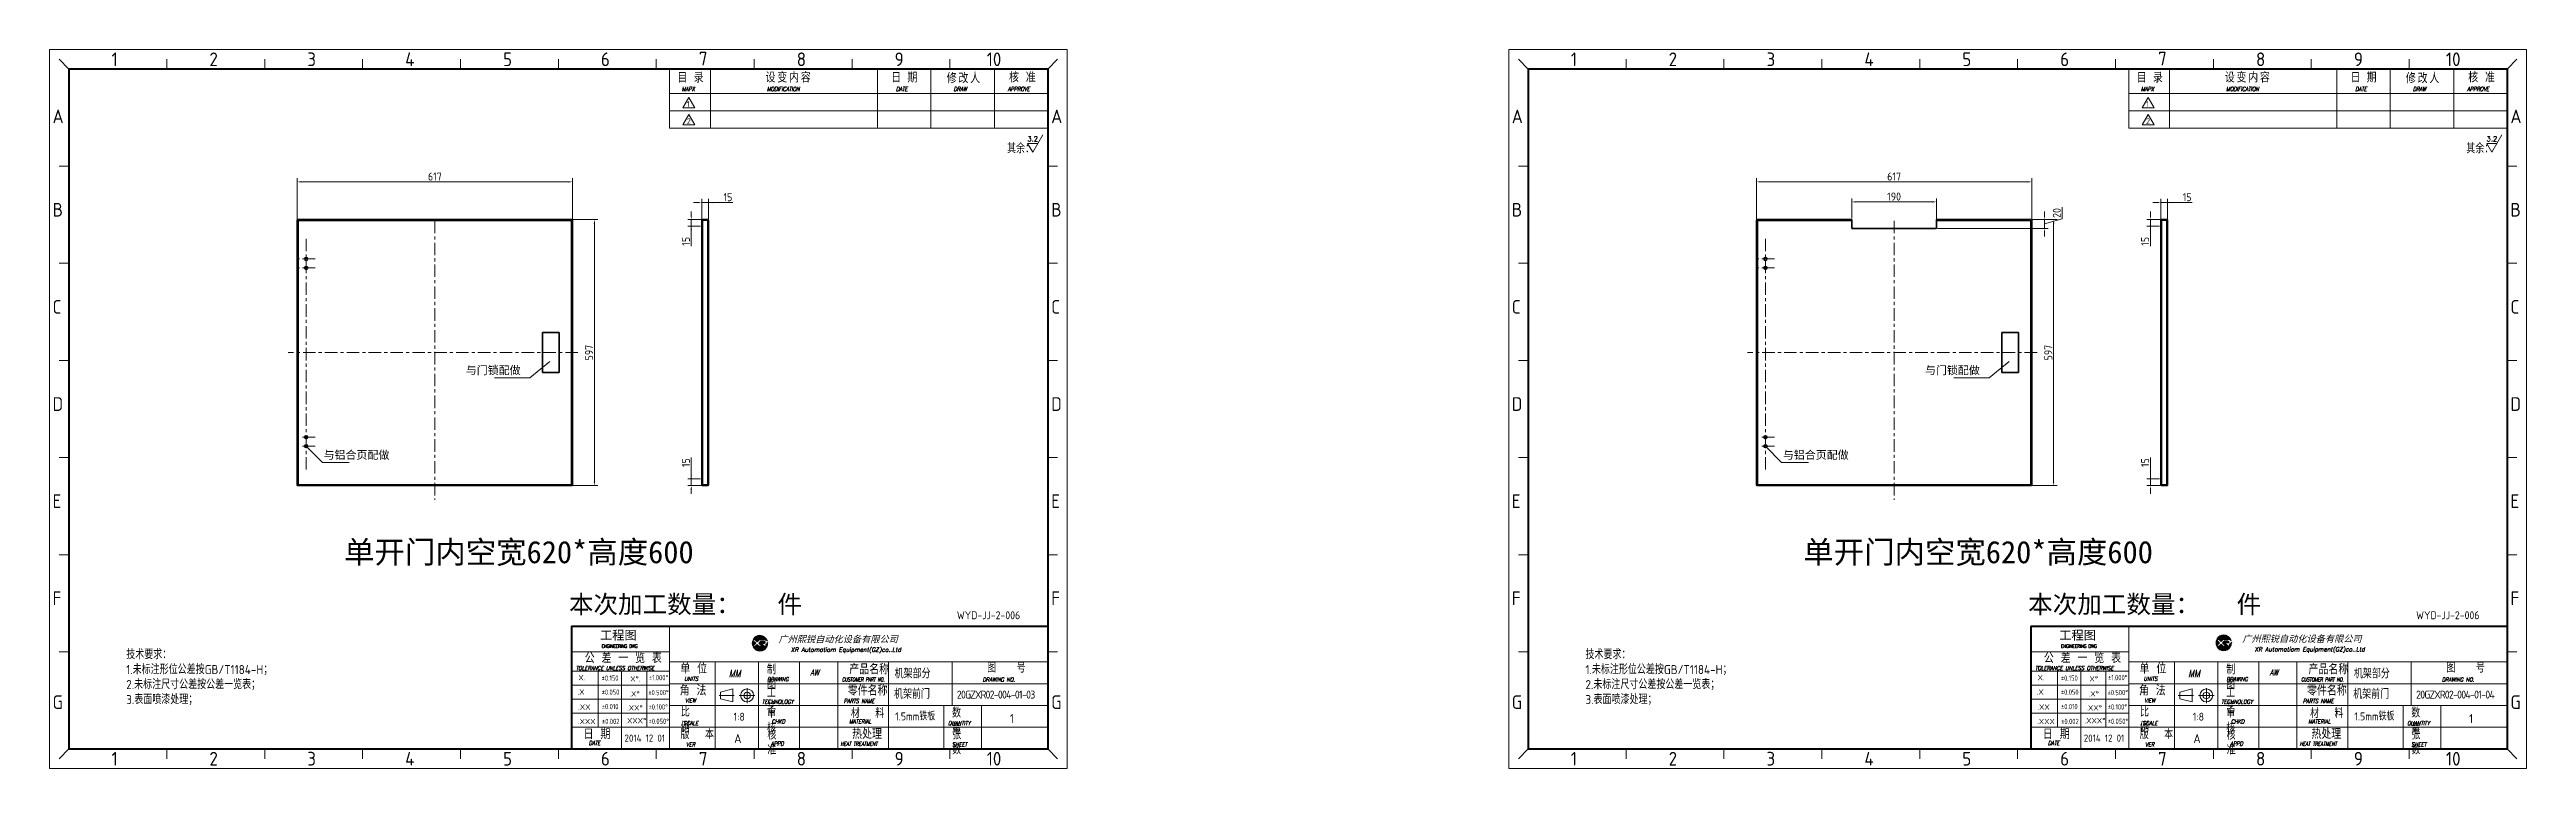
# Model space of a CAD drawing. Header units: millimetres. Extents: x 308 to 12422, y -7027 to -5414.
# Drawn here: x 308 to 5860, y -7027 to -5414 of the extents above; entities that cross this region are included whole.
import ezdxf
from ezdxf.enums import TextEntityAlignment as Align

# ---------------------------------------------------------------- set-up
doc = ezdxf.new("R2010")
doc.units = ezdxf.units.MM
doc.linetypes.add('CENTER', pattern=[7, 4, -1, 1, -1])
for name, color, linetype in [('DIM', 3, 'Continuous'), ('layer 1', 7, 'Continuous'), ('图框文字', 7, 'Continuous')]:
    doc.layers.add(name, color=color, linetype=linetype)
for name, color, linetype, lineweight in [('中心线', 10, 'CENTER', 13), ('剖面线', 7, 'Continuous', 9), ('尺寸线', 2, 'Continuous', 13), ('粗实线', 7, 'Continuous', 35), ('细实线', 7, 'Continuous', 13)]:
    doc.layers.add(name, color=color, linetype=linetype, lineweight=lineweight)
doc.styles.add('ACANSTS', font='romans.shx', dxfattribs={"height": 1, "bigfont": 'gbcbig.shx'})
doc.styles.add('AEH', font='romans.shx', dxfattribs={"width": 0.7, "bigfont": 'chineset.shx'})
doc.styles.add('chulayer', font='txt.shx', dxfattribs={"bigfont": 'gbcbig.shx'})
doc.styles.get("Standard").update_dxf_attribs({"font": 'ISOCP.SHX', "bigfont": 'GBCBIG.SHX'})
doc.styles.add('STYLE1', font='')
doc.styles.add('斜體字', font='italic.shx', dxfattribs={"width": 0.8, "bigfont": 'chineset.shx'})
doc.styles.add('标题字', font='romand.shx', dxfattribs={"oblique": 10, "bigfont": 'bigfont.shx'})
doc.styles.get('STYLE1').set_extended_font_data('SimSun')
doc.dimstyles.new('国标$0', dxfattribs={"dimtxt": 2.2, "dimasz": 1.2, "dimexe": 1, "dimexo": 0.4, "dimgap": 0.4, "dimtad": 1, "dimzin": 1, "dimdsep": 46, "dimtxsty": 'Standard', "dimcen": 0, "dimclrd": 256, "dimclre": 256, "dimclrt": 256, "dimadec": 0, "dimazin": 0, "dimtp": 0.1, "dimtm": 0.1, "dimtfac": 0.71, "dimtmove": 1, "dimatfit": 3, "dimfxl": 1, "dimlwd": -1, "dimlwe": -1, "dimarcsym": 1})
doc.dimstyles.new('国标$7', dxfattribs={"dimtxt": 2.2, "dimasz": 1.2, "dimexe": 1, "dimexo": 0.4, "dimgap": 0.4, "dimtad": 1, "dimzin": 1, "dimdsep": 46, "dimtxsty": 'Standard', "dimcen": 0, "dimclrd": 256, "dimclre": 256, "dimclrt": 256, "dimadec": 0, "dimazin": 0, "dimtp": 0.1, "dimtm": 0.1, "dimtfac": 0.71, "dimtmove": 0, "dimatfit": 3, "dimfxl": 1, "dimlwd": -1, "dimlwe": -1, "dimarcsym": 1})

msp = doc.modelspace()

# ---------------------------------------------------------------- texts
at = {"layer": '尺寸线', "attachment_point": 1, "style": 'chulayer'}
for s, insert, char_height, width in [('{\\fSimSun|b0|i0|c134|p2;与门锁配做}', (1240.8, -6124.4), 18, 126.565), ('{\\fSimSun|b0|i0|c134|p2;与门锁配做}', (4511.7, -6124.4), 18, 126.565), ('{\\fSimSun|b0|i0|c134|p2;与铝合页配做}', (922.1, -6314.3), 18, 220.727), ('{\\fSimSun|b0|i0|c134|p2;与铝合页配做}', (4193.1, -6314.3), 18, 220.727), ('{\\fSimSun|b0|i0|c134|p2;单开门内空宽620*高度600}', (967.9, -6516.2), 50, 1123.693), ('{\\fSimSun|b0|i0|c134|p2;单开门内空宽620*高度600}', (4238.8, -6516.2), 50, 1123.693)]:
    msp.add_mtext(s, dxfattribs=dict(at, insert=insert, char_height=char_height, width=width))
at = {"layer": '粗实线', "attachment_point": 1}
for s, insert, char_height, width in [('{\\fSimSun|b0|i0|c134|p2;本次加工数量：   件}', (1472, -6638), 40.34, 731.323), ('{\\fSimSun|b0|i0|c134|p2;本次加工数量：   件}', (4742.9, -6638), 40.34, 731.323), ('{\\fKaiTi_GB2312|b0|i0|c134|p49;工程图}', (1541.5, -6717.4), 20.17, 173.152), ('{\\fKaiTi_GB2312|b0|i0|c134|p49;工程图}', (4812.5, -6717.4), 20.17, 173.152), ('图    号', (2409.3, -6791.2), 20.17, 90.645), ('图    号', (5680.2, -6791.2), 20.17, 90.645)]:
    msp.add_mtext(s, dxfattribs=dict(at, insert=insert, char_height=char_height, width=width))
at = {"layer": '细实线'}
for s, height, p in [('1', 30.7, (446.8, -5451.1)), ('2', 30.7, (666.2, -5451.1)), ('3', 30.7, (885.6, -5451.1)), ('4', 30.7, (1105, -5451.1)), ('5', 30.7, (1324.4, -5451.1)), ('6', 30.7, (1543.8, -5451.1)), ('7', 30.7, (1763.3, -5449.7)), ('8', 30.7, (1982.7, -5451.1)), ('9', 30.7, (2202.1, -5451.1)), ('10', 30.72, (2408.5, -5451.1)), ('1', 30.7, (3717.7, -5451.1)), ('2', 30.7, (3937.1, -5451.1)), ('3', 30.7, (4156.5, -5451.1)), ('4', 30.7, (4375.9, -5451.1)), ('5', 30.7, (4595.4, -5451.1)), ('6', 30.7, (4814.8, -5451.1)), ('7', 30.7, (5034.2, -5449.7)), ('8', 30.7, (5253.6, -5451.1)), ('9', 30.7, (5473, -5451.1)), ('10', 30.72, (5679.4, -5451.1)), ('A', 30.7, (314.5, -5579.1)), ('1', 12.7, (1736.1, -5542.6)), ('A', 30.7, (2553, -5579.1)), ('A', 30.7, (3585.4, -5579.1)), ('1', 12.7, (5007, -5542.6)), ('A', 30.7, (5823.9, -5579.1)), ('2', 12.7, (1736.1, -5581)), ('2', 12.7, (5007, -5581)), ('B', 30.7, (314.5, -5788.6)), ('B', 30.7, (2553, -5788.6)), ('B', 30.7, (3585.4, -5788.6)), ('B', 30.7, (5823.9, -5788.6)), ('C', 30.7, (314.5, -6006.5)), ('C', 30.7, (2553, -6006.5)), ('C', 30.7, (3585.4, -6006.5)), ('C', 30.7, (5823.9, -6006.5)), ('D', 30.7, (314.5, -6224.4)), ('D', 30.7, (2553, -6224.4)), ('D', 30.7, (3585.4, -6224.4)), ('D', 30.7, (5823.9, -6224.4)), ('E', 30.7, (314.5, -6442.2)), ('E', 30.7, (2553, -6442.2)), ('E', 30.7, (3585.4, -6442.2)), ('E', 30.7, (5823.9, -6442.2)), ('F', 30.7, (314.5, -6660.1)), ('F', 30.7, (2553, -6660.1)), ('F', 30.7, (3585.4, -6660.1)), ('F', 30.7, (5823.9, -6660.1)), ('X.', 11.88, (1493.2, -6828.8)), ('X%%D.', 11.88, (1609.4, -6831.6)), ('X.', 11.88, (4764.1, -6828.8)), ('X%%D.', 11.88, (4880.3, -6831.6)), ('G', 30.7, (314.5, -6893.2)), ('.X', 11.88, (1491.2, -6861)), ('.XX', 11.88, (1492.6, -6894.9)), ('.X%%D', 11.88, (1607.4, -6865.2)), ('G', 30.7, (2553, -6893.2)), ('G', 30.7, (3585.4, -6893.2)), ('.X', 11.88, (4762.1, -6861)), ('.XX', 11.88, (4763.5, -6894.9)), ('.X%%D', 11.88, (4878.3, -6865.2)), ('G', 30.7, (5823.9, -6893.2)), ('.XXX', 11.88, (1492.1, -6927.2)), ('.XXX%%D', 11.88, (1598.4, -6925.3)), ('.XX%%D', 11.88, (1602.3, -6896.6)), ('.XXX', 11.88, (4763, -6927.2)), ('.XXX%%D', 11.88, (4869.3, -6925.3)), ('.XX%%D', 11.88, (4873.2, -6896.6)), ('1', 30.7, (446.8, -7020.1)), ('2', 30.7, (666.2, -7020.1)), ('3', 30.7, (885.6, -7020.1)), ('4', 30.7, (1105, -7020.1)), ('5', 30.7, (1324.4, -7020.1)), ('5', 30.7, (1324.4, -7020.1)), ('6', 30.7, (1543.8, -7020.1)), ('7', 30.7, (1763.3, -7020.1)), ('8', 30.7, (1982.7, -7020.1)), ('9', 30.7, (2202.1, -7020.1)), ('10', 30.72, (2408.5, -7020.1)), ('1', 30.7, (3717.7, -7020.1)), ('2', 30.7, (3937.1, -7020.1)), ('3', 30.7, (4156.5, -7020.1)), ('4', 30.7, (4375.9, -7020.1)), ('5', 30.7, (4595.4, -7020.1)), ('5', 30.7, (4595.4, -7020.1)), ('6', 30.7, (4814.8, -7020.1)), ('7', 30.7, (5034.2, -7020.1)), ('8', 30.7, (5253.6, -7020.1)), ('9', 30.7, (5473, -7020.1)), ('10', 30.72, (5679.4, -7020.1))]:
    msp.add_text(s, height=height, dxfattribs=at).set_placement(p)
at = {"layer": '细实线', "style": 'ACANSTS'}
for s, height, p in [('目', 22.3, (1715.3, -5487.9)), ('录', 22.3, (1751.6, -5487.9)), ('设', 22.3, (1912.7, -5487.7)), ('变', 22.3, (1939, -5487.7)), ('内', 22.3, (1965.3, -5487.7)), ('容', 22.3, (1991.6, -5487.7)), ('日', 22.3, (2194.4, -5487.7)), ('期', 22.3, (2230.7, -5487.7)), ('修', 22.3, (2318.7, -5489.3)), ('改', 22.3, (2345, -5489.3)), ('人', 22.3, (2371.3, -5489.3)), ('核 准', 22.32, (2458.4, -5487.6)), ('目', 22.3, (4986.2, -5487.9)), ('录', 22.3, (5022.5, -5487.9)), ('设', 22.3, (5183.7, -5487.7)), ('变', 22.3, (5209.9, -5487.7)), ('内', 22.3, (5236.2, -5487.7)), ('容', 22.3, (5262.5, -5487.7)), ('日', 22.3, (5465.3, -5487.7)), ('期', 22.3, (5501.6, -5487.7)), ('修', 22.3, (5589.6, -5489.3)), ('改', 22.3, (5615.9, -5489.3)), ('人', 22.3, (5642.2, -5489.3)), ('核 准', 22.32, (5729.3, -5487.6)), ('公 差 一 览 表', 22.32, (1507.4, -6790.3)), ('公 差 一 览 表', 22.32, (4778.3, -6790.3)), ('单 位', 22.32, (1721.7, -6813.8)), ('产品名称', 22.32, (2100.3, -6815.4)), ('单 位', 22.32, (4992.6, -6813.8)), ('产品名称', 22.32, (5371.2, -6815.4)), ('角 法', 22.32, (1720.3, -6862.8)), ('零件名称', 22.32, (2097, -6863)), ('角 法', 22.32, (4991.3, -6862.8)), ('零件名称', 22.32, (5367.9, -6863)), ('日 期', 22.32, (1505, -6960.7)), ('热处理', 22.32, (2106.8, -6960.3)), ('日 期', 22.32, (4775.9, -6960.7)), ('热处理', 22.32, (5377.7, -6960.3))]:
    msp.add_text(s, height=height, dxfattribs=at).set_placement(p)
at = {"layer": '细实线'}
for s, height, style, width, p in [('MAPX', 9.28, '斜體字', 0.8, (1725, -5507.1)), ('MODIFICATION', 9.278, '斜體字', 0.8, (1915.7, -5507.1)), ('DATE', 9.28, '斜體字', 0.8, (2205.2, -5507.1)), ('DRAW', 9.28, '斜體字', 0.8, (2334.3, -5507.1)), ('APPROVE', 9.28, '斜體字', 0.8, (2455.8, -5507)), ('MAPX', 9.28, '斜體字', 0.8, (4995.9, -5507.1)), ('MODIFICATION', 9.278, '斜體字', 0.8, (5186.6, -5507.1)), ('DATE', 9.28, '斜體字', 0.8, (5476.1, -5507.1)), ('DRAW', 9.28, '斜體字', 0.8, (5605.2, -5507.1)), ('APPROVE', 9.28, '斜體字', 0.8, (5726.7, -5507)), ('ENGINEERING DWG', 7.731, 'AEH', 0.7, (1545.3, -6756.2)), ('ENGINEERING DWG', 7.731, 'AEH', 0.7, (4816.2, -6756.2)), ('TOLERANCE UNLESS OTHERWISE', 9.278, '斜體字', 0.8, (1487.6, -6806.1)), ('UNITS', 9.28, '斜體字', 0.8, (1730.7, -6830)), ('MM', 16.14, '斜體字', 0.8, (1830.6, -6821.5)), ('DRAWING', 9.28, '斜體字', 0.8, (1916.5, -6831.1)), ('AW', 13.92, '斜體字', 0.8, (2012.9, -6818.4)), ('CUSTOMER PART NO.', 9.278, '斜體字', 0.6, (2084.2, -6831.7)), ('DRAWING NO.', 9.278, '斜體字', 0.8, (2399.4, -6831.8)), ('TOLERANCE UNLESS OTHERWISE', 9.278, '斜體字', 0.8, (4758.5, -6806.1)), ('UNITS', 9.28, '斜體字', 0.8, (5001.6, -6830)), ('MM', 16.14, '斜體字', 0.8, (5101.6, -6821.5)), ('DRAWING', 9.28, '斜體字', 0.8, (5187.4, -6831.1)), ('AW', 13.92, '斜體字', 0.8, (5283.8, -6818.4)), ('CUSTOMER PART NO.', 9.278, '斜體字', 0.6, (5355.1, -6831.7)), ('DRAWING NO.', 9.278, '斜體字', 0.8, (5670.3, -6831.8)), ('VIEW', 9.28, '斜體字', 0.8, (1732.4, -6879)), ('TECHNOLOGY', 9.28, '斜體字', 0.8, (1904.9, -6881.6)), ('PARTS NAME', 9.28, '斜體字', 0.8, (2088, -6880)), ('VIEW', 9.28, '斜體字', 0.8, (5003.3, -6879)), ('TECHNOLOGY', 9.28, '斜體字', 0.8, (5175.8, -6881.6)), ('PARTS NAME', 9.28, '斜體字', 0.8, (5358.9, -6880)), ('SCALE', 9.28, '斜體字', 0.8, (1728.5, -6929.6)), ('CHKD', 9.28, '斜體字', 0.8, (1926.4, -6926.1)), ('MATERIAL', 9.28, '斜體字', 0.8, (2099.9, -6926.1)), ('QUANTITY', 9.28, '斜體字', 0.8, (2321.8, -6929.7)), ('SCALE', 9.28, '斜體字', 0.8, (4999.4, -6929.6)), ('CHKD', 9.28, '斜體字', 0.8, (5197.4, -6926.1)), ('MATERIAL', 9.28, '斜體字', 0.8, (5370.8, -6926.1)), ('QUANTITY', 9.28, '斜體字', 0.8, (5592.7, -6929.7)), ('DATE', 9.28, '斜體字', 0.8, (1516.4, -6974.1)), ('VER', 9.28, '斜體字', 0.8, (1734.4, -6977.4)), ('APPD', 9.28, '斜體字', 0.8, (1924.9, -6975.6)), ('HEAT TREATMENT', 8.35, '斜體字', 0.8, (2080.6, -6975.6)), ('SHEET', 9.28, '斜體字', 0.8, (2330.9, -6977.3)), ('DATE', 9.28, '斜體字', 0.8, (4787.3, -6974.1)), ('VER', 9.28, '斜體字', 0.8, (5005.3, -6977.4)), ('APPD', 9.28, '斜體字', 0.8, (5195.8, -6975.6)), ('HEAT TREATMENT', 8.35, '斜體字', 0.8, (5351.5, -6975.6)), ('SHEET', 9.28, '斜體字', 0.8, (5601.8, -6977.3))]:
    msp.add_text(s, height=height, dxfattribs=dict(at, style=style, width=width)).set_placement(p)
at = {"layer": '细实线', "width": 0.8}
for s, height, p in [('%%P0.150', 11.88, (1545.4, -6829.9)), ('%%P1.000%%D', 11.875, (1651.2, -6828.7)), ('%%P0.150', 11.88, (4816.3, -6829.9)), ('%%P1.000%%D', 11.875, (4922.1, -6828.7)), ('%%P0.050', 11.88, (1545.4, -6861.4)), ('%%P0.010', 11.88, (1545.7, -6893.7)), ('%%P0.500%%D', 11.875, (1650, -6862.2)), ('%%P0.100%%D', 11.875, (1650.4, -6894.5)), ('%%P0.050', 11.88, (4816.3, -6861.4)), ('%%P0.010', 11.88, (4816.6, -6893.7)), ('%%P0.500%%D', 11.875, (4920.9, -6862.2)), ('%%P0.100%%D', 11.875, (4921.3, -6894.5)), ('%%P0.002', 11.88, (1546.1, -6927)), ('%%P0.050%%D', 11.875, (1650.4, -6926.8)), ('%%P0.002', 11.88, (4817, -6927)), ('%%P0.050%%D', 11.875, (4921.3, -6926.8))]:
    msp.add_text(s, height=height, dxfattribs=at).set_placement(p)
at = {"layer": '细实线', "attachment_point": 1}
for s, insert, char_height, width in [('其余：', (2454.1, -5626.2), 20.17, 80.789), ('其余：', (5725, -5626.2), 20.17, 80.789), ('WYD-JJ-2-006', (2341.6, -6674.1), 17.75, 185.613), ('WYD-JJ-2-006', (5612.5, -6674.1), 17.75, 185.613), ('技术要求：\\P1.未标注形位公差按GB/T1184-H；\\P2.未标注尺寸公差按公差一览表；\\P3.表面喷漆处理；', (479.7, -6761.1), 20.17, 335.168), ('技术要求：\\P1.未标注形位公差按GB/T1184-H；\\P2.未标注尺寸公差按公差一览表；\\P3.表面喷漆处理；', (3750.6, -6761.1), 20.17, 335.168), ('制   图', (1915.9, -6795.3), 20.17, 51.506), ('机架部分', (2202.1, -6804.1), 20.17, 118.392), ('制   图', (5186.8, -6795.3), 20.17, 51.506), ('机架部分', (5473, -6804.1), 20.17, 118.392), ('工   艺', (1915.6, -6847.2), 20.17, 69.278), ('机架前门', (2200.6, -6850), 20.17, 118.569), ('{\\T0.85;20GZXR02-004-01-03}', (2341.6, -6852.1), 17.75, 185.613), ('工   艺', (5186.6, -6847.2), 20.17, 69.278), ('机架前门', (5471.5, -6850), 20.17, 118.569), ('{\\T0.85;20GZXR02-004-01-04}', (5612.5, -6852.1), 17.75, 185.613), ('版   本', (1722.1, -6940.1), 20.17, 74.175), ('比   例', (1722.8, -6889.9), 20.17, 66.95), ('1:8', (1841, -6901.7), 17.75, 185.613), ('审   核', (1916, -6892.5), 20.17, 65.513), ('核   准', (1916.8, -6941.8), 20.17, 59.112), ('材   料', (2103.9, -6893.2), 20.17, 78.289), ('1.5mm铁板', (2203.3, -6900.9), 17.75, 185.613), ('数  量', (2330.8, -6892.2), 20.17, 51.937), ('张  数', (2331.1, -6941.1), 20.17, 54.277), ('1', (2460.4, -6904.6), 20.2, 23.559), ('版   本', (4993, -6940.1), 20.17, 74.175), ('比   例', (4993.7, -6889.9), 20.17, 66.95), ('1:8', (5111.9, -6901.7), 17.75, 185.613), ('审   核', (5186.9, -6892.5), 20.17, 65.513), ('核   准', (5187.7, -6941.8), 20.17, 59.112), ('材   料', (5374.9, -6893.2), 20.17, 78.289), ('1.5mm铁板', (5474.2, -6900.9), 17.75, 185.613), ('数  量', (5601.7, -6892.2), 20.17, 51.937), ('张  数', (5602, -6941.1), 20.17, 54.277), ('1', (5731.3, -6904.6), 20.2, 23.559), ('2014 12 01', (1596.7, -6950.5), 16.14, 185.613), ('A', (1842.5, -6949.4), 20.2, 35.12), ('2014 12 01', (4867.6, -6950.5), 16.14, 185.613), ('A', (5113.4, -6949.4), 20.2, 35.12)]:
    msp.add_mtext(s, dxfattribs=dict(at, insert=insert, char_height=char_height, width=width))

# ---------------------------------------------------------------- blocks, each defined once
blk = doc.blocks.new('*U3', base_point=(11516.67, -1645.06))
for p, q in [((11516.67, -1645.06), (11514.67, -1641.59)), ((11518.67, -1641.59), (11514.67, -1641.59)), ((11516.67, -1645.06), (11520.67, -1638.13))]:
    blk.add_line(p, q)
at = {"style": 'chulayer'}
blk.add_attdef('1', text='', height=2, dxfattribs=at).set_placement((11516.67, -1639.79), align=Align.MIDDLE)
blk = doc.blocks.new('*D38')
at = {"layer": 'Defpoints', "color": 0}
for p in [(1480, -5710.7), (863, -5797.2), (1480, -5797.2)]:
    blk.add_point(p, dxfattribs=at)
at = {"layer": '尺寸线'}
for p, q in [((863, -5794.2), (863, -5702.7)), ((872, -5710.7), (1471, -5710.7)), ((1480, -5794.2), (1480, -5702.7))]:
    blk.add_line(p, q, dxfattribs=at)
for points in [[(872, -5709.2), (872, -5712.2), (863, -5710.7)], [(1471, -5712.2), (1471, -5709.2), (1480, -5710.7)]]:
    blk.add_solid(points, dxfattribs=at)
at = {"layer": '尺寸线', "insert": (1171.5, -5698.7), "char_height": 18, "attachment_point": 5}
blk.add_mtext('617', dxfattribs=at)
blk = doc.blocks.new('*D39')
at = {"layer": 'Defpoints', "color": 0}
for p in [(1478, -5795.2), (1478, -6392.2), (1529.1, -6392.2)]:
    blk.add_point(p, dxfattribs=at)
at = {"layer": '尺寸线'}
for p, q in [((1481, -5795.2), (1537.1, -5795.2)), ((1529.1, -5804.2), (1529.1, -6383.2)), ((1481, -6392.2), (1537.1, -6392.2))]:
    blk.add_line(p, q, dxfattribs=at)
for points in [[(1530.6, -5804.2), (1527.6, -5804.2), (1529.1, -5795.2)], [(1527.6, -6383.2), (1530.6, -6383.2), (1529.1, -6392.2)]]:
    blk.add_solid(points, dxfattribs=at)
at = {"layer": '尺寸线', "insert": (1517.1, -6093.7), "char_height": 18, "attachment_point": 5, "rotation": 90}
blk.add_mtext('597', dxfattribs=at)
blk = doc.blocks.new('*D40')
at = {"layer": 'Defpoints', "color": 0}
for p in [(1784.6, -5757.1), (1769.6, -5797.2), (1784.6, -5797.2)]:
    blk.add_point(p, dxfattribs=at)
at = {"layer": '尺寸线'}
for p, q in [((1760.6, -5757.1), (1751.6, -5757.1)), ((1769.6, -5794.2), (1769.6, -5749.1)), ((1769.6, -5757.1), (1784.6, -5757.1)), ((1784.6, -5794.2), (1784.6, -5749.1)), ((1784.6, -5757.1), (1839.4, -5757.1))]:
    blk.add_line(p, q, dxfattribs=at)
for points in [[(1760.6, -5758.6), (1760.6, -5755.6), (1769.6, -5757.1)], [(1793.6, -5755.6), (1793.6, -5758.6), (1784.6, -5757.1)]]:
    blk.add_solid(points, dxfattribs=at)
at = {"layer": '尺寸线', "insert": (1828.3, -5745.1), "char_height": 18, "attachment_point": 5}
blk.add_mtext('15', dxfattribs=at)
blk = doc.blocks.new('*D41')
at = {"layer": 'Defpoints', "color": 0}
for p in [(1746.2, -5810.2), (1769.6, -5810.2), (1771.6, -5795.2)]:
    blk.add_point(p, dxfattribs=at)
at = {"layer": '尺寸线'}
for p, q in [((1768.6, -5795.2), (1738.2, -5795.2)), ((1766.6, -5810.2), (1738.2, -5810.2)), ((1746.2, -5786.2), (1746.2, -5777.2)), ((1746.2, -5795.2), (1746.2, -5810.2)), ((1746.2, -5810.2), (1746.2, -5855.2))]:
    blk.add_line(p, q, dxfattribs=at)
for points in [[(1744.7, -5786.2), (1747.7, -5786.2), (1746.2, -5795.2)], [(1747.7, -5819.2), (1744.7, -5819.2), (1746.2, -5810.2)]]:
    blk.add_solid(points, dxfattribs=at)
at = {"layer": '尺寸线', "insert": (1734.2, -5844.1), "char_height": 18, "attachment_point": 5, "rotation": 90}
blk.add_mtext('15', dxfattribs=at)
blk = doc.blocks.new('*D42')
at = {"layer": 'Defpoints', "color": 0}
for p in [(1746.2, -6377.2), (1769.6, -6377.2), (1771.6, -6392.2)]:
    blk.add_point(p, dxfattribs=at)
at = {"layer": '尺寸线'}
for p, q in [((1766.6, -6377.2), (1738.2, -6377.2)), ((1746.2, -6377.2), (1746.2, -6329.4)), ((1746.2, -6392.2), (1746.2, -6377.2)), ((1768.6, -6392.2), (1738.2, -6392.2)), ((1746.2, -6401.2), (1746.2, -6410.2))]:
    blk.add_line(p, q, dxfattribs=at)
for points in [[(1744.7, -6368.2), (1747.7, -6368.2), (1746.2, -6377.2)], [(1747.7, -6401.2), (1744.7, -6401.2), (1746.2, -6392.2)]]:
    blk.add_solid(points, dxfattribs=at)
at = {"layer": '尺寸线', "insert": (1734.2, -6340.5), "char_height": 18, "attachment_point": 5, "rotation": 90}
blk.add_mtext('15', dxfattribs=at)
blk = doc.blocks.new('XR')
at = {"true_color": 0xfc8000}
h = blk.add_hatch(color=30, dxfattribs=at)
h.set_gradient(color1=(252, 128, 0), rotation=240, one_color=1, tint=1, name='INVCURVED')
edge = h.paths.add_edge_path()
edge.add_spline(control_points=[(-434.2, -5928.5), (-433.9, -5928.7), (-433.6, -5929), (-433.6, -5929), (-433.6, -5929), (-433.6, -5929), (-433.4, -5928.7), (-433.1, -5928.5)], knot_values=[0.5625, 0.5625, 0.5625, 0.5625, 0.625, 0.625, 0.625, 0.625, 0.6875, 0.6875, 0.6875, 0.6875], degree=3, periodic=0)
edge.add_spline(control_points=[(-433.1, -5928.5), (-432.8, -5928.2), (-432.5, -5927.9), (-432.5, -5927.9), (-432.5, -5927.9), (-432.5, -5927.9), (-432, -5927.9), (-431.5, -5927.9)], knot_values=[0.4375, 0.4375, 0.4375, 0.4375, 0.5, 0.5, 0.5, 0.5, 0.5625, 0.5625, 0.5625, 0.5625], degree=3, periodic=0)
edge.add_spline(control_points=[(-431.5, -5927.9), (-431, -5927.9), (-430.5, -5927.9), (-430.5, -5927.9), (-430.5, -5927.9), (-430, -5927.9), (-429.4, -5928), (-429, -5928.3)], knot_values=[0.25, 0.25, 0.25, 0.25, 0.3125, 0.3125, 0.3125, 0.3125, 0.4375, 0.4375, 0.4375, 0.4375], degree=3, periodic=0)
edge.add_spline(control_points=[(-429, -5928.3), (-428.9, -5928.4), (-428.8, -5928.6), (-428.7, -5928.7)], knot_values=[0.125, 0.125, 0.125, 0.125, 0.25, 0.25, 0.25, 0.25], degree=3, periodic=0)
edge.add_spline(control_points=[(-428.7, -5928.7), (-429.1, -5927.2), (-430.6, -5926), (-432.3, -5926)], knot_values=[0, 0, 0, 0, 0.125, 0.125, 0.125, 0.125], degree=3, periodic=0)
edge.add_spline(control_points=[(-432.3, -5926), (-433.7, -5926), (-434.9, -5926.8), (-435.6, -5927.9)], knot_values=[0.875, 0.875, 0.875, 0.875, 1, 1, 1, 1], degree=3, periodic=0)
edge.add_spline(control_points=[(-435.6, -5927.9), (-435.6, -5927.9), (-434.7, -5927.9), (-434.7, -5927.9), (-434.7, -5927.9), (-434.7, -5927.9), (-434.4, -5928.2), (-434.2, -5928.5)], knot_values=[0.6875, 0.6875, 0.6875, 0.6875, 0.8125, 0.8125, 0.8125, 0.8125, 0.875, 0.875, 0.875, 0.875], degree=3, periodic=0)
edge = h.paths.add_edge_path()
edge.add_spline(control_points=[(-434.8, -5929.3), (-435, -5929), (-435.3, -5928.7), (-435.5, -5928.5)], knot_values=[0.562504, 0.562504, 0.562504, 0.562504, 0.656252, 0.656252, 0.656252, 0.656252], degree=3, periodic=0)
edge.add_spline(control_points=[(-435.5, -5928.5), (-435.7, -5928.4), (-435.8, -5928.3), (-435.8, -5928.3), (-435.8, -5928.3), (-435.9, -5928.7), (-436, -5929.2), (-436, -5929.7)], knot_values=[0.25, 0.25, 0.25, 0.25, 0.312504, 0.312504, 0.312504, 0.312504, 0.562504, 0.562504, 0.562504, 0.562504], degree=3, periodic=0)
edge.add_spline(control_points=[(-436, -5929.7), (-436, -5930.2), (-435.9, -5930.7), (-435.8, -5931.1), (-435.8, -5931.1), (-435.4, -5930.8), (-435, -5930.4)], knot_values=[0.874998, 0.874998, 0.874998, 0.874998, 1.124998, 1.124998, 1.124998, 1.25, 1.25, 1.25, 1.25], degree=3, periodic=0)
edge.add_spline(control_points=[(-435, -5930.4), (-434.7, -5930.1), (-434.3, -5929.7), (-434.3, -5929.7), (-434.3, -5929.7), (-434.3, -5929.7), (-434.3, -5929.7), (-434.3, -5929.7)], knot_values=[0.749878, 0.749878, 0.749878, 0.749878, 0.874875, 0.874875, 0.874875, 0.874875, 0.874998, 0.874998, 0.874998, 0.874998], degree=3, periodic=0)
edge.add_spline(control_points=[(-434.3, -5929.7), (-434.3, -5929.7), (-434.3, -5929.7), (-434.3, -5929.7)], knot_values=[0.749634, 0.749634, 0.749634, 0.749634, 0.749817, 0.749817, 0.749817, 0.749817], degree=3, periodic=0)
edge.add_spline(control_points=[(-434.3, -5929.7), (-434.3, -5929.7), (-434.3, -5929.7), (-434.4, -5929.7)], knot_values=[0.738281, 0.738281, 0.738281, 0.738281, 0.742188, 0.742188, 0.742188, 0.742188], degree=3, periodic=0)
edge.add_spline(control_points=[(-434.4, -5929.7), (-434.4, -5929.7), (-434.4, -5929.7), (-434.4, -5929.7)], knot_values=[0.726563, 0.726563, 0.726563, 0.726563, 0.738281, 0.738281, 0.738281, 0.738281], degree=3, periodic=0)
edge.add_spline(control_points=[(-434.4, -5929.7), (-434.4, -5929.7), (-434.4, -5929.7), (-434.4, -5929.6)], knot_values=[0.718751, 0.718751, 0.718751, 0.718751, 0.726563, 0.726563, 0.726563, 0.726563], degree=3, periodic=0)
edge.add_spline(control_points=[(-434.4, -5929.6), (-434.4, -5929.6), (-434.4, -5929.6), (-434.5, -5929.6)], knot_values=[0.703126, 0.703126, 0.703126, 0.703126, 0.718751, 0.718751, 0.718751, 0.718751], degree=3, periodic=0)
edge.add_spline(control_points=[(-434.5, -5929.6), (-434.5, -5929.5), (-434.5, -5929.5), (-434.6, -5929.5)], knot_values=[0.687501, 0.687501, 0.687501, 0.687501, 0.703126, 0.703126, 0.703126, 0.703126], degree=3, periodic=0)
edge.add_spline(control_points=[(-434.6, -5929.5), (-434.6, -5929.4), (-434.7, -5929.3), (-434.8, -5929.3)], knot_values=[0.656252, 0.656252, 0.656252, 0.656252, 0.687501, 0.687501, 0.687501, 0.687501], degree=3, periodic=0)
at = {"true_color": 0x0348ff}
h = blk.add_hatch(color=160, dxfattribs=at)
h.set_gradient(color1=(3, 72, 255), color2=(0, 41, 153), one_color=1, tint=0.3, name='HEMISPHERICAL')
edge = h.paths.add_edge_path()
edge.add_spline(control_points=[(-432.5, -5929.7), (-432.3, -5929.9), (-431.9, -5930.2), (-431.7, -5930.5), (-431.7, -5930.5), (-431.7, -5930.5), (-431.7, -5930.5), (-431.7, -5930.5)], knot_values=[0.736842, 0.736842, 0.736842, 0.736842, 0.789474, 0.789474, 0.789474, 0.789474, 0.802633, 0.802633, 0.802633, 0.802633], degree=3, periodic=0)
edge.add_spline(control_points=[(-431.7, -5930.5), (-431.7, -5930.5), (-431.7, -5930.5), (-431.6, -5930.5)], knot_values=[0.802633, 0.802633, 0.802633, 0.802633, 0.815791, 0.815791, 0.815791, 0.815791], degree=3, periodic=0)
edge.add_spline(control_points=[(-431.6, -5930.5), (-431.6, -5930.5), (-431.6, -5930.5), (-431.6, -5930.5)], knot_values=[0.815791, 0.815791, 0.815791, 0.815791, 0.82237, 0.82237, 0.82237, 0.82237], degree=3, periodic=0)
edge.add_spline(control_points=[(-431.6, -5930.5), (-431.6, -5930.5), (-431.6, -5930.5), (-431.6, -5930.5)], knot_values=[0.82237, 0.82237, 0.82237, 0.82237, 0.828949, 0.828949, 0.828949, 0.828949], degree=3, periodic=0)
edge.add_spline(control_points=[(-431.6, -5930.5), (-431.6, -5930.5), (-431.6, -5930.5), (-431.6, -5930.5), (-431.6, -5930.5), (-431.6, -5930.5), (-431.6, -5930.5), (-431.5, -5930.5)], knot_values=[0.841901, 0.841901, 0.841901, 0.841901, 0.842105, 0.842105, 0.842105, 0.842105, 0.855264, 0.855264, 0.855264, 0.855264], degree=3, periodic=0)
edge.add_spline(control_points=[(-431.5, -5930.5), (-431.5, -5930.5), (-431.4, -5930.5), (-431.3, -5930.5)], knot_values=[0.855264, 0.855264, 0.855264, 0.855264, 0.868422, 0.868422, 0.868422, 0.868422], degree=3, periodic=0)
edge.add_spline(control_points=[(-431.3, -5930.5), (-431.3, -5930.5), (-431.2, -5930.5), (-431.2, -5930.5)], knot_values=[0.868422, 0.868422, 0.868422, 0.868422, 0.875, 0.875, 0.875, 0.875], degree=3, periodic=0)
edge.add_spline(control_points=[(-431.2, -5930.5), (-431.1, -5930.5), (-431.1, -5930.5), (-431.1, -5930.5)], knot_values=[0.875, 0.875, 0.875, 0.875, 0.881579, 0.881579, 0.881579, 0.881579], degree=3, periodic=0)
edge.add_spline(control_points=[(-431.1, -5930.5), (-431.1, -5930.5), (-431, -5930.5), (-431, -5930.5)], knot_values=[0.881579, 0.881579, 0.881579, 0.881579, 0.884869, 0.884869, 0.884869, 0.884869], degree=3, periodic=0)
edge.add_spline(control_points=[(-431, -5930.5), (-431, -5930.5), (-431, -5930.5), (-431, -5930.5)], knot_values=[0.884869, 0.884869, 0.884869, 0.884869, 0.888158, 0.888158, 0.888158, 0.888158], degree=3, periodic=0)
edge.add_spline(control_points=[(-431, -5930.5), (-431, -5930.5), (-431, -5930.5), (-431, -5930.5)], knot_values=[0.888158, 0.888158, 0.888158, 0.888158, 0.889803, 0.889803, 0.889803, 0.889803], degree=3, periodic=0)
edge.add_spline(control_points=[(-431, -5930.5), (-431, -5930.5), (-431, -5930.5), (-431, -5930.5)], knot_values=[0.889803, 0.889803, 0.889803, 0.889803, 0.891447, 0.891447, 0.891447, 0.891447], degree=3, periodic=0)
edge.add_spline(control_points=[(-431, -5930.5), (-431, -5930.5), (-431, -5930.5), (-431, -5930.5)], knot_values=[0.891447, 0.891447, 0.891447, 0.891447, 0.89227, 0.89227, 0.89227, 0.89227], degree=3, periodic=0)
edge.add_spline(control_points=[(-431, -5930.5), (-431, -5930.5), (-431, -5930.5), (-431, -5930.5)], knot_values=[0.89227, 0.89227, 0.89227, 0.89227, 0.893092, 0.893092, 0.893092, 0.893092], degree=3, periodic=0)
edge.add_spline(control_points=[(-431, -5930.5), (-431, -5930.5), (-431, -5930.5), (-431, -5930.5)], knot_values=[0.893092, 0.893092, 0.893092, 0.893092, 0.893503, 0.893503, 0.893503, 0.893503], degree=3, periodic=0)
edge.add_spline(control_points=[(-431, -5930.5), (-431, -5930.5), (-431, -5930.5), (-431, -5930.5)], knot_values=[0.893503, 0.893503, 0.893503, 0.893503, 0.893914, 0.893914, 0.893914, 0.893914], degree=3, periodic=0)
edge.add_spline(control_points=[(-431, -5930.5), (-431, -5930.5), (-431, -5930.5), (-431, -5930.5)], knot_values=[0.893914, 0.893914, 0.893914, 0.893914, 0.89412, 0.89412, 0.89412, 0.89412], degree=3, periodic=0)
edge.add_spline(control_points=[(-431, -5930.5), (-431, -5930.5), (-431, -5930.5), (-431, -5930.5)], knot_values=[0.89412, 0.89412, 0.89412, 0.89412, 0.894326, 0.894326, 0.894326, 0.894326], degree=3, periodic=0)
edge.add_spline(control_points=[(-431, -5930.5), (-431, -5930.5), (-431, -5930.5), (-431, -5930.5)], knot_values=[0.894428, 0.894428, 0.894428, 0.894428, 0.894531, 0.894531, 0.894531, 0.894531], degree=3, periodic=0)
edge.add_spline(control_points=[(-431, -5930.5), (-431, -5930.5), (-431, -5930.5), (-431, -5930.5)], knot_values=[0.894531, 0.894531, 0.894531, 0.894531, 0.894583, 0.894583, 0.894583, 0.894583], degree=3, periodic=0)
edge.add_spline(control_points=[(-431, -5930.5), (-431, -5930.5), (-431, -5930.5), (-431, -5930.5), (-431, -5930.5), (-431, -5930.5), (-430.7, -5930.8), (-430.5, -5931)], knot_values=[0.894685, 0.894685, 0.894685, 0.894685, 0.894737, 0.894737, 0.894737, 0.894737, 0.921052, 0.921052, 0.921052, 0.921052], degree=3, periodic=0)
edge.add_spline(control_points=[(-430.5, -5931), (-430.3, -5931.2), (-430, -5931.5), (-430, -5931.5)], knot_values=[0.921052, 0.921052, 0.921052, 0.921052, 0.947368, 0.947368, 0.947368, 0.947368], degree=3, periodic=0)
edge.add_spline(control_points=[(-430, -5931.5), (-430, -5931.5), (-430, -5931.5), (-430, -5931.5)], knot_values=[0.947522, 0.947522, 0.947522, 0.947522, 0.947573, 0.947573, 0.947573, 0.947573], degree=3, periodic=0)
edge.add_spline(control_points=[(-430, -5931.5), (-430, -5931.5), (-430, -5931.5), (-430, -5931.5)], knot_values=[0.947573, 0.947573, 0.947573, 0.947573, 0.947676, 0.947676, 0.947676, 0.947676], degree=3, periodic=0)
edge.add_spline(control_points=[(-430, -5931.5), (-430, -5931.5), (-430, -5931.5), (-430, -5931.5)], knot_values=[0.947676, 0.947676, 0.947676, 0.947676, 0.947779, 0.947779, 0.947779, 0.947779], degree=3, periodic=0)
edge.add_spline(control_points=[(-430, -5931.5), (-430, -5931.5), (-430, -5931.5), (-430, -5931.5)], knot_values=[0.947779, 0.947779, 0.947779, 0.947779, 0.947984, 0.947984, 0.947984, 0.947984], degree=3, periodic=0)
edge.add_spline(control_points=[(-430, -5931.5), (-430, -5931.5), (-430, -5931.5), (-430, -5931.5)], knot_values=[0.947984, 0.947984, 0.947984, 0.947984, 0.94819, 0.94819, 0.94819, 0.94819], degree=3, periodic=0)
edge.add_spline(control_points=[(-430, -5931.5), (-430, -5931.5), (-430, -5931.5), (-430, -5931.5)], knot_values=[0.94819, 0.94819, 0.94819, 0.94819, 0.948601, 0.948601, 0.948601, 0.948601], degree=3, periodic=0)
edge.add_spline(control_points=[(-430, -5931.5), (-430, -5931.5), (-430, -5931.5), (-430, -5931.5)], knot_values=[0.948601, 0.948601, 0.948601, 0.948601, 0.949012, 0.949012, 0.949012, 0.949012], degree=3, periodic=0)
edge.add_spline(control_points=[(-430, -5931.5), (-430, -5931.5), (-430, -5931.5), (-430, -5931.5)], knot_values=[0.949012, 0.949012, 0.949012, 0.949012, 0.949834, 0.949834, 0.949834, 0.949834], degree=3, periodic=0)
edge.add_spline(control_points=[(-430, -5931.5), (-430, -5931.5), (-430, -5931.5), (-430, -5931.5)], knot_values=[0.949834, 0.949834, 0.949834, 0.949834, 0.950657, 0.950657, 0.950657, 0.950657], degree=3, periodic=0)
edge.add_spline(control_points=[(-430, -5931.5), (-430, -5931.5), (-430, -5931.5), (-430, -5931.5)], knot_values=[0.950657, 0.950657, 0.950657, 0.950657, 0.952301, 0.952301, 0.952301, 0.952301], degree=3, periodic=0)
edge.add_spline(control_points=[(-430, -5931.5), (-430, -5931.5), (-430, -5931.5), (-430, -5931.5)], knot_values=[0.952301, 0.952301, 0.952301, 0.952301, 0.953946, 0.953946, 0.953946, 0.953946], degree=3, periodic=0)
edge.add_spline(control_points=[(-430, -5931.5), (-430, -5931.5), (-429.9, -5931.5), (-429.9, -5931.5)], knot_values=[0.953946, 0.953946, 0.953946, 0.953946, 0.957236, 0.957236, 0.957236, 0.957236], degree=3, periodic=0)
edge.add_spline(control_points=[(-429.9, -5931.5), (-429.9, -5931.5), (-429.9, -5931.5), (-429.9, -5931.5)], knot_values=[0.957236, 0.957236, 0.957236, 0.957236, 0.960525, 0.960525, 0.960525, 0.960525], degree=3, periodic=0)
edge.add_spline(control_points=[(-429.9, -5931.5), (-429.8, -5931.5), (-429.8, -5931.5), (-429.7, -5931.5)], knot_values=[0.960525, 0.960525, 0.960525, 0.960525, 0.967104, 0.967104, 0.967104, 0.967104], degree=3, periodic=0)
edge.add_spline(control_points=[(-429.7, -5931.5), (-429.7, -5931.5), (-429.6, -5931.5), (-429.5, -5931.5)], knot_values=[0.967104, 0.967104, 0.967104, 0.967104, 0.973683, 0.973683, 0.973683, 0.973683], degree=3, periodic=0)
edge.add_spline(control_points=[(-429.5, -5931.5), (-429.4, -5931.5), (-429.3, -5931.5), (-429.2, -5931.5)], knot_values=[0.973683, 0.973683, 0.973683, 0.973683, 0.98684, 0.98684, 0.98684, 0.98684], degree=3, periodic=0)
edge.add_spline(control_points=[(-429.2, -5931.5), (-429.1, -5931.5), (-429, -5931.5), (-429, -5931.5), (-429.7, -5932.6), (-430.9, -5933.4), (-432.3, -5933.4)], knot_values=[0.98684, 0.98684, 0.98684, 0.98684, 1, 1, 1, 1.052632, 1.052632, 1.052632, 1.052632], degree=3, periodic=0)
edge.add_spline(control_points=[(-432.3, -5933.4), (-433.7, -5933.4), (-434.9, -5932.6), (-435.6, -5931.5), (-435.6, -5931.5), (-435.6, -5931.5), (-435.4, -5931.5), (-435.1, -5931.5)], knot_values=[0.052632, 0.052632, 0.052632, 0.052632, 0.105263, 0.105263, 0.105263, 0.105263, 0.131579, 0.131579, 0.131579, 0.131579], degree=3, periodic=0)
edge.add_spline(control_points=[(-435.1, -5931.5), (-434.9, -5931.5), (-434.7, -5931.5), (-434.7, -5931.5), (-434.7, -5931.5), (-434.7, -5931.5), (-434.4, -5931.2), (-434.2, -5930.9)], knot_values=[0.131579, 0.131579, 0.131579, 0.131579, 0.157895, 0.157895, 0.157895, 0.157895, 0.184211, 0.184211, 0.184211, 0.184211], degree=3, periodic=0)
edge.add_spline(control_points=[(-434.2, -5930.9), (-433.9, -5930.7), (-433.6, -5930.4), (-433.6, -5930.4), (-433.6, -5930.4), (-433.6, -5930.4), (-433.4, -5930.7), (-433.1, -5930.9)], knot_values=[0.184211, 0.184211, 0.184211, 0.184211, 0.210526, 0.210526, 0.210526, 0.210526, 0.236842, 0.236842, 0.236842, 0.236842], degree=3, periodic=0)
edge.add_spline(control_points=[(-433.1, -5930.9), (-432.8, -5931.2), (-432.5, -5931.5), (-432.5, -5931.5), (-432.5, -5931.5), (-432.5, -5931.5), (-432.2, -5931.5), (-431.8, -5931.5)], knot_values=[0.236842, 0.236842, 0.236842, 0.236842, 0.263158, 0.263158, 0.263158, 0.263158, 0.289474, 0.289474, 0.289474, 0.289474], degree=3, periodic=0)
edge.add_spline(control_points=[(-431.8, -5931.5), (-431.5, -5931.5), (-431.1, -5931.5), (-431.1, -5931.5), (-431.1, -5931.5), (-431.1, -5931.5), (-431.6, -5931), (-432, -5930.6)], knot_values=[0.289474, 0.289474, 0.289474, 0.289474, 0.315789, 0.315789, 0.315789, 0.315789, 0.342105, 0.342105, 0.342105, 0.342105], degree=3, periodic=0)
edge.add_spline(control_points=[(-432, -5930.6), (-432.5, -5930.1), (-432.9, -5929.7), (-432.9, -5929.7), (-432.9, -5929.7), (-432.9, -5929.7), (-432.7, -5929.5), (-432.5, -5929.3)], knot_values=[0.342105, 0.342105, 0.342105, 0.342105, 0.368421, 0.368421, 0.368421, 0.368421, 0.394737, 0.394737, 0.394737, 0.394737], degree=3, periodic=0)
edge.add_spline(control_points=[(-432.5, -5929.3), (-432.3, -5929.1), (-432.1, -5928.9), (-432.1, -5928.9)], knot_values=[0.394737, 0.394737, 0.394737, 0.394737, 0.421053, 0.421053, 0.421053, 0.421053], degree=3, periodic=0)
edge.add_spline(control_points=[(-432.1, -5928.9), (-432.1, -5928.9), (-432.1, -5928.9), (-432.1, -5928.9)], knot_values=[0.421053, 0.421053, 0.421053, 0.421053, 0.473684, 0.473684, 0.473684, 0.473684], degree=3, periodic=0)
edge.add_spline(control_points=[(-432.1, -5928.9), (-432.1, -5928.9), (-432.1, -5928.9), (-432.1, -5928.9), (-432.1, -5928.9), (-432.1, -5928.9), (-430.4, -5928.9), (-430.3, -5928.9)], knot_values=[0.473684, 0.473684, 0.473684, 0.473684, 0.473684, 0.473684, 0.473684, 0.473684, 0.526316, 0.526316, 0.526316, 0.526316], degree=3, periodic=0)
edge.add_spline(control_points=[(-430.3, -5928.9), (-429.5, -5928.9), (-429.6, -5929.4), (-429.8, -5929.5)], knot_values=[0.526316, 0.526316, 0.526316, 0.526316, 0.578947, 0.578947, 0.578947, 0.578947], degree=3, periodic=0)
edge.add_spline(control_points=[(-429.8, -5929.5), (-429.9, -5929.6), (-430.1, -5929.6), (-430.3, -5929.6), (-430.3, -5929.6), (-430.3, -5929.6), (-430.5, -5929.7), (-430.7, -5929.7)], knot_values=[0.578947, 0.578947, 0.578947, 0.578947, 0.631579, 0.631579, 0.631579, 0.631579, 0.657895, 0.657895, 0.657895, 0.657895], degree=3, periodic=0)
edge.add_spline(control_points=[(-430.7, -5929.7), (-430.9, -5929.7), (-431.2, -5929.7), (-431.2, -5929.7), (-431.2, -5929.7), (-431.2, -5929.7), (-432.5, -5929.7), (-432.5, -5929.7)], knot_values=[0.657895, 0.657895, 0.657895, 0.657895, 0.684211, 0.684211, 0.684211, 0.684211, 0.736842, 0.736842, 0.736842, 0.736842], degree=3, periodic=0)
edge = h.paths.add_edge_path()
edge.add_spline(control_points=[(-428.6, -5929.3), (-428.6, -5929.7), (-428.8, -5930), (-429.1, -5930.2)], knot_values=[0.8, 0.8, 0.8, 0.8, 1, 1, 1, 1], degree=3, periodic=0)
edge.add_spline(control_points=[(-429.1, -5930.2), (-429.2, -5930.3), (-429.4, -5930.4), (-429.6, -5930.5)], knot_values=[0.6, 0.6, 0.6, 0.6, 0.8, 0.8, 0.8, 0.8], degree=3, periodic=0)
edge.add_spline(control_points=[(-429.6, -5930.5), (-429.6, -5930.5), (-428.9, -5931.2), (-428.9, -5931.2), (-428.9, -5931.2), (-428.7, -5930.7), (-428.6, -5930.2), (-428.6, -5929.7)], knot_values=[0.2, 0.2, 0.2, 0.2, 0.4, 0.4, 0.4, 0.4, 0.6, 0.6, 0.6, 0.6], degree=3, periodic=0)
edge.add_spline(control_points=[(-428.6, -5929.7), (-428.6, -5929.6), (-428.6, -5929.4), (-428.6, -5929.3)], knot_values=[0, 0, 0, 0, 0.2, 0.2, 0.2, 0.2], degree=3, periodic=0)
at = {"layer": 'layer 1', "color": 30}
for points, knots in [([(-435.8, -5931.1), (-435.9, -5930.7), (-436, -5930.2), (-436, -5929.7), (-436, -5929.7), (-436, -5929.2), (-435.9, -5928.7), (-435.8, -5928.3), (-435.8, -5928.3), (-435.8, -5928.3), (-434.3, -5929.7), (-434.3, -5929.7), (-434.3, -5929.7), (-434.3, -5929.7), (-435.8, -5931.1), (-435.8, -5931.1)], [0, 0, 0, 0, 0.25, 0.25, 0.25, 0.25, 0.5, 0.5, 0.5, 0.5, 0.75, 0.75, 0.75, 0.75, 1, 1, 1, 1]), ([(-432.3, -5926), (-430.6, -5926), (-429.1, -5927.2), (-428.7, -5928.7), (-428.7, -5928.7), (-428.8, -5928.6), (-428.9, -5928.4), (-429, -5928.3), (-429, -5928.3), (-429.4, -5928), (-430, -5927.9), (-430.5, -5927.9), (-430.5, -5927.9), (-430.5, -5927.9), (-432.5, -5927.9), (-432.5, -5927.9), (-432.5, -5927.9), (-432.5, -5927.9), (-433.6, -5929), (-433.6, -5929), (-433.6, -5929), (-433.6, -5929), (-434.7, -5927.9), (-434.7, -5927.9), (-434.7, -5927.9), (-434.7, -5927.9), (-435.6, -5927.9), (-435.6, -5927.9), (-435.6, -5927.9), (-434.9, -5926.8), (-433.7, -5926), (-432.3, -5926)], [0, 0, 0, 0, 0.125, 0.125, 0.125, 0.125, 0.25, 0.25, 0.25, 0.25, 0.375, 0.375, 0.375, 0.375, 0.5, 0.5, 0.5, 0.5, 0.625, 0.625, 0.625, 0.625, 0.75, 0.75, 0.75, 0.75, 0.875, 0.875, 0.875, 0.875, 1, 1, 1, 1])]:
    blk.add_open_spline(points, degree=3, knots=knots, dxfattribs=at)
at = {"layer": 'layer 1', "color": 154}
for points, knots in [([(-429, -5931.5), (-429.7, -5932.6), (-430.9, -5933.4), (-432.3, -5933.4), (-432.3, -5933.4), (-433.7, -5933.4), (-434.9, -5932.6), (-435.6, -5931.5), (-435.6, -5931.5), (-435.6, -5931.5), (-434.7, -5931.5), (-434.7, -5931.5), (-434.7, -5931.5), (-434.7, -5931.5), (-433.6, -5930.4), (-433.6, -5930.4), (-433.6, -5930.4), (-433.6, -5930.4), (-432.5, -5931.5), (-432.5, -5931.5), (-432.5, -5931.5), (-432.5, -5931.5), (-431.1, -5931.5), (-431.1, -5931.5), (-431.1, -5931.5), (-431.1, -5931.5), (-432.9, -5929.7), (-432.9, -5929.7), (-432.9, -5929.7), (-432.9, -5929.7), (-432.1, -5928.9), (-432.1, -5928.9), (-432.1, -5928.9), (-432.1, -5928.9), (-432.1, -5928.9), (-432.1, -5928.9), (-432.1, -5928.9), (-432.1, -5928.9), (-430.4, -5928.9), (-430.3, -5928.9), (-430.3, -5928.9), (-429.5, -5928.9), (-429.6, -5929.4), (-429.8, -5929.5), (-429.8, -5929.5), (-429.9, -5929.6), (-430.1, -5929.6), (-430.3, -5929.6), (-430.3, -5929.6), (-430.3, -5929.6), (-431.2, -5929.7), (-431.2, -5929.7), (-431.2, -5929.7), (-431.2, -5929.7), (-432.5, -5929.7), (-432.5, -5929.7), (-432.5, -5929.7), (-432.3, -5929.9), (-431.9, -5930.2), (-431.7, -5930.5), (-431.7, -5930.5), (-431.7, -5930.5), (-431.6, -5930.5), (-431.6, -5930.5), (-431.6, -5930.5), (-431.6, -5930.5), (-431, -5930.5), (-431, -5930.5), (-431, -5930.5), (-431, -5930.5), (-430, -5931.5), (-430, -5931.5), (-430, -5931.5), (-430, -5931.5), (-429, -5931.5), (-429, -5931.5)], [0, 0, 0, 0, 0.052632, 0.052632, 0.052632, 0.052632, 0.105263, 0.105263, 0.105263, 0.105263, 0.157895, 0.157895, 0.157895, 0.157895, 0.210526, 0.210526, 0.210526, 0.210526, 0.263158, 0.263158, 0.263158, 0.263158, 0.315789, 0.315789, 0.315789, 0.315789, 0.368421, 0.368421, 0.368421, 0.368421, 0.421053, 0.421053, 0.421053, 0.421053, 0.473684, 0.473684, 0.473684, 0.473684, 0.526316, 0.526316, 0.526316, 0.526316, 0.578947, 0.578947, 0.578947, 0.578947, 0.631579, 0.631579, 0.631579, 0.631579, 0.684211, 0.684211, 0.684211, 0.684211, 0.736842, 0.736842, 0.736842, 0.736842, 0.789474, 0.789474, 0.789474, 0.789474, 0.842105, 0.842105, 0.842105, 0.842105, 0.894737, 0.894737, 0.894737, 0.894737, 0.947368, 0.947368, 0.947368, 0.947368, 1, 1, 1, 1]), ([(-428.6, -5929.3), (-428.6, -5929.4), (-428.6, -5929.6), (-428.6, -5929.7), (-428.6, -5929.7), (-428.6, -5930.2), (-428.7, -5930.7), (-428.9, -5931.2), (-428.9, -5931.2), (-428.9, -5931.2), (-429.6, -5930.5), (-429.6, -5930.5), (-429.6, -5930.5), (-429.4, -5930.4), (-429.2, -5930.3), (-429.1, -5930.2), (-429.1, -5930.2), (-428.8, -5930), (-428.6, -5929.7), (-428.6, -5929.3)], [0, 0, 0, 0, 0.2, 0.2, 0.2, 0.2, 0.4, 0.4, 0.4, 0.4, 0.6, 0.6, 0.6, 0.6, 0.8, 0.8, 0.8, 0.8, 1, 1, 1, 1])]:
    blk.add_open_spline(points, degree=3, knots=knots, dxfattribs=at)
blk = doc.blocks.new('11')
at = {"layer": 'DIM', "xscale": 4.799999999999272, "yscale": 4.800000000000182, "zscale": 4.800000000000001}
blk.add_blockref('XR', (-3434.3, 19066), dxfattribs=at)
at = {"layer": '图框文字', "color": 7, "lineweight": -3, "style": 'STYLE1', "oblique": 15}
blk.add_text('广州熙锐自动化设备有限公司 ', height=15.2, dxfattribs=at).set_placement((-5466.4, -9394.7))
at = {"layer": '图框文字', "color": 7, "style": '标题字', "oblique": 10}
blk.add_text('XR Automatiom Equipment(GZ)co..Ltd', height=10, dxfattribs=at).set_placement((-5310, -9412.2), align=Align.MIDDLE)
blk = doc.blocks.new('*D21')
at = {"layer": 'Defpoints', "color": 0}
for p in [(4537.4, -5755.7), (4347.4, -5795.2), (4537.4, -5797.2)]:
    blk.add_point(p, dxfattribs=at)
at = {"layer": '尺寸线'}
for p, q in [((4347.4, -5792.2), (4347.4, -5747.7)), ((4356.4, -5755.7), (4528.4, -5755.7)), ((4537.4, -5794.2), (4537.4, -5747.7))]:
    blk.add_line(p, q, dxfattribs=at)
for points in [[(4356.4, -5754.2), (4356.4, -5757.2), (4347.4, -5755.7)], [(4528.4, -5757.2), (4528.4, -5754.2), (4537.4, -5755.7)]]:
    blk.add_solid(points, dxfattribs=at)
at = {"layer": '尺寸线', "insert": (4442.4, -5743.7), "char_height": 18, "attachment_point": 5}
blk.add_mtext('190', dxfattribs=at)
blk = doc.blocks.new('*D22')
at = {"layer": 'Defpoints', "color": 0}
for p in [(4750.9, -5710.7), (4133.9, -5797.2), (4750.9, -5797.2)]:
    blk.add_point(p, dxfattribs=at)
at = {"layer": '尺寸线'}
for p, q in [((4133.9, -5794.2), (4133.9, -5702.7)), ((4142.9, -5710.7), (4741.9, -5710.7)), ((4750.9, -5794.2), (4750.9, -5702.7))]:
    blk.add_line(p, q, dxfattribs=at)
for points in [[(4142.9, -5709.2), (4142.9, -5712.2), (4133.9, -5710.7)], [(4741.9, -5712.2), (4741.9, -5709.2), (4750.9, -5710.7)]]:
    blk.add_solid(points, dxfattribs=at)
at = {"layer": '尺寸线', "insert": (4442.4, -5698.7), "char_height": 18, "attachment_point": 5}
blk.add_mtext('617', dxfattribs=at)
blk = doc.blocks.new('*D23')
at = {"layer": 'Defpoints', "color": 0}
for p in [(4748.9, -5795.2), (4748.9, -6392.2), (4800, -6392.2)]:
    blk.add_point(p, dxfattribs=at)
at = {"layer": '尺寸线'}
for p, q in [((4751.9, -5795.2), (4808, -5795.2)), ((4800, -5804.2), (4800, -6383.2)), ((4751.9, -6392.2), (4808, -6392.2))]:
    blk.add_line(p, q, dxfattribs=at)
for points in [[(4801.5, -5804.2), (4798.5, -5804.2), (4800, -5795.2)], [(4798.5, -6383.2), (4801.5, -6383.2), (4800, -6392.2)]]:
    blk.add_solid(points, dxfattribs=at)
at = {"layer": '尺寸线', "insert": (4788, -6093.7), "char_height": 18, "attachment_point": 5, "rotation": 90}
blk.add_mtext('597', dxfattribs=at)
blk = doc.blocks.new('*D24')
at = {"layer": 'Defpoints', "color": 0}
for p in [(5055.5, -5757.1), (5040.5, -5797.2), (5055.5, -5797.2)]:
    blk.add_point(p, dxfattribs=at)
at = {"layer": '尺寸线'}
for p, q in [((5031.5, -5757.1), (5022.5, -5757.1)), ((5040.5, -5794.2), (5040.5, -5749.1)), ((5040.5, -5757.1), (5055.5, -5757.1)), ((5055.5, -5794.2), (5055.5, -5749.1)), ((5055.5, -5757.1), (5110.3, -5757.1))]:
    blk.add_line(p, q, dxfattribs=at)
for points in [[(5031.5, -5758.6), (5031.5, -5755.6), (5040.5, -5757.1)], [(5064.5, -5755.6), (5064.5, -5758.6), (5055.5, -5757.1)]]:
    blk.add_solid(points, dxfattribs=at)
at = {"layer": '尺寸线', "insert": (5099.2, -5745.1), "char_height": 18, "attachment_point": 5}
blk.add_mtext('15', dxfattribs=at)
blk = doc.blocks.new('*D25')
at = {"layer": 'Defpoints', "color": 0}
for p in [(5017.1, -5810.2), (5040.5, -5810.2), (5042.5, -5795.2)]:
    blk.add_point(p, dxfattribs=at)
at = {"layer": '尺寸线'}
for p, q in [((5039.5, -5795.2), (5009.1, -5795.2)), ((5037.5, -5810.2), (5009.1, -5810.2)), ((5017.1, -5786.2), (5017.1, -5777.2)), ((5017.1, -5795.2), (5017.1, -5810.2)), ((5017.1, -5810.2), (5017.1, -5855.2))]:
    blk.add_line(p, q, dxfattribs=at)
for points in [[(5015.6, -5786.2), (5018.6, -5786.2), (5017.1, -5795.2)], [(5018.6, -5819.2), (5015.6, -5819.2), (5017.1, -5810.2)]]:
    blk.add_solid(points, dxfattribs=at)
at = {"layer": '尺寸线', "insert": (5005.1, -5844.1), "char_height": 18, "attachment_point": 5, "rotation": 90}
blk.add_mtext('15', dxfattribs=at)
blk = doc.blocks.new('*D26')
at = {"layer": 'Defpoints', "color": 0}
for p in [(5017.1, -6377.2), (5040.5, -6377.2), (5042.5, -6392.2)]:
    blk.add_point(p, dxfattribs=at)
at = {"layer": '尺寸线'}
for p, q in [((5037.5, -6377.2), (5009.1, -6377.2)), ((5017.1, -6377.2), (5017.1, -6329.4)), ((5017.1, -6392.2), (5017.1, -6377.2)), ((5039.5, -6392.2), (5009.1, -6392.2)), ((5017.1, -6401.2), (5017.1, -6410.2))]:
    blk.add_line(p, q, dxfattribs=at)
for points in [[(5015.6, -6368.2), (5018.6, -6368.2), (5017.1, -6377.2)], [(5018.6, -6401.2), (5015.6, -6401.2), (5017.1, -6392.2)]]:
    blk.add_solid(points, dxfattribs=at)
at = {"layer": '尺寸线', "insert": (5005.1, -6340.5), "char_height": 18, "attachment_point": 5, "rotation": 90}
blk.add_mtext('15', dxfattribs=at)
blk = doc.blocks.new('*D27')
at = {"layer": 'Defpoints', "color": 0}
for p in [(4536.9, -5815.2), (4748.9, -5795.2), (4779.6, -5795.2)]:
    blk.add_point(p, dxfattribs=at)
at = {"layer": '尺寸线'}
for p, q in [((4819.1, -5767.6), (4819.1, -5793.4)), ((4539.9, -5815.2), (4787.6, -5815.2)), ((4751.9, -5795.2), (4787.6, -5795.2)), ((4779.6, -5786.2), (4779.6, -5777.2)), ((4819.1, -5793.4), (4779.6, -5805.2)), ((4779.6, -5815.2), (4779.6, -5795.2)), ((4779.6, -5824.2), (4779.6, -5833.2))]:
    blk.add_line(p, q, dxfattribs=at)
for points in [[(4778.1, -5786.2), (4781.1, -5786.2), (4779.6, -5795.2)], [(4781.1, -5824.2), (4778.1, -5824.2), (4779.6, -5815.2)]]:
    blk.add_solid(points, dxfattribs=at)
at = {"layer": '尺寸线', "insert": (4807.1, -5780.5), "char_height": 18, "attachment_point": 5, "rotation": 90}
blk.add_mtext('20', dxfattribs=at)

# ---------------------------------------------------------------- dimensions: what is measured, and where the dimension line sits
at = {"layer": '尺寸线'}
for base, p1, p2, picture, middle in [((1480, -5710.7), (863, -5797.2), (1480, -5797.2), '*D38', (1171.5, -5698.7)), ((4750.9, -5710.7), (4133.9, -5797.2), (4750.9, -5797.2), '*D22', (4442.4, -5698.7)), ((4537.4, -5755.7), (4347.4, -5795.2), (4537.4, -5797.2), '*D21', (4442.4, -5743.7))]:
    dim = msp.add_linear_dim(base=base, p1=p1, p2=p2, dimstyle='国标$0', override={"dimtxt": 18, "dimasz": 9, "dimexe": 8, "dimexo": 3, "dimgap": 3, "dimdec": 0}, dxfattribs=at)
    dim.commit()
    dim.dimension.update_dxf_attribs({"geometry": picture, "text_midpoint": middle})
for base, p1, p2, picture, middle in [((1784.6, -5757.1), (1769.6, -5797.2), (1784.6, -5797.2), '*D40', (1828.3, -5758.4)), ((5055.5, -5757.1), (5040.5, -5797.2), (5055.5, -5797.2), '*D24', (5099.2, -5758.4))]:
    dim = msp.add_linear_dim(base=base, p1=p1, p2=p2, dimstyle='国标$0', override={"dimtxt": 18, "dimasz": 9, "dimexe": 8, "dimexo": 3, "dimgap": 3, "dimdec": 0}, dxfattribs=at)
    dim.commit()
    dim.dimension.update_dxf_attribs({"geometry": picture, "text_midpoint": middle, "dimtype": 160})
for base, p1, p2, picture, middle in [((4779.6, -5795.2), (4536.9, -5815.2), (4748.9, -5795.2), '*D27', (4807.1, -5790.4)), ((1529.1, -6392.2), (1478, -5795.2), (1478, -6392.2), '*D39', (1517.1, -6093.7)), ((4800, -6392.2), (4748.9, -5795.2), (4748.9, -6392.2), '*D23', (4788, -6093.7))]:
    dim = msp.add_linear_dim(base=base, p1=p1, p2=p2, angle=90, dimstyle='国标$0', override={"dimtxt": 18, "dimasz": 9, "dimexe": 8, "dimexo": 3, "dimgap": 3, "dimdec": 0}, dxfattribs=at)
    dim.commit()
    dim.dimension.update_dxf_attribs({"geometry": picture, "text_midpoint": middle})
for base, p1, p2, picture, middle in [((1746.2, -5810.2), (1771.6, -5795.2), (1769.6, -5810.2), '*D41', (1745.3, -5844.1)), ((5017.1, -5810.2), (5042.5, -5795.2), (5040.5, -5810.2), '*D25', (5016.2, -5844.1)), ((1746.2, -6377.2), (1771.6, -6392.2), (1769.6, -6377.2), '*D42', (1729.8, -6340.5)), ((5017.1, -6377.2), (5042.5, -6392.2), (5040.5, -6377.2), '*D26', (5000.7, -6340.5))]:
    dim = msp.add_linear_dim(base=base, p1=p1, p2=p2, angle=90, dimstyle='国标$0', override={"dimtxt": 18, "dimasz": 9, "dimexe": 8, "dimexo": 3, "dimgap": 3, "dimdec": 0}, dxfattribs=at)
    dim.commit()
    dim.dimension.update_dxf_attribs({"geometry": picture, "text_midpoint": middle, "dimtype": 160})

# ---------------------------------------------------------------- hatches: boundary and pattern name
at = {"layer": '剖面线'}
h = msp.add_hatch(dxfattribs=at)
h.set_pattern_fill('ANSI31', color=256, style=0)
h.set_pattern_definition([(135, (2529.3325, -6229.203), (2.245064, 2.245064), [])])
edge = h.paths.add_edge_path(flags=0)
edge.add_line((1769.6, -6377.2), (1771.1, -6377.2))
edge.add_line((1771.1, -6377.2), (1771.1, -6390.2))
edge.add_arc((1771.6, -6390.2), 0.5, 180, 270)
edge.add_line((1771.6, -6390.7), (1782.6, -6390.7))
edge.add_arc((1782.6, -6390.2), 0.5, 270, 360)
edge.add_line((1783.1, -6390.2), (1783.1, -5845.2))
edge.add_line((1783.1, -5845.2), (1784.6, -5845.2))
edge.add_line((1784.6, -5845.2), (1784.6, -6390.2))
edge.add_arc((1782.6, -6390.2), 2, 270, 360, ccw=False)
edge.add_line((1782.6, -6392.2), (1771.6, -6392.2))
edge.add_arc((1771.6, -6390.2), 2, 180, 270, ccw=False)
edge.add_line((1769.6, -6390.2), (1769.6, -6377.2))
h = msp.add_hatch(dxfattribs=at)
h.set_pattern_fill('ANSI31', color=256, style=0)
h.set_pattern_definition([(135, (5800.239, -6229.203), (2.245064, 2.245064), [])])
edge = h.paths.add_edge_path(flags=0)
edge.add_line((5040.5, -6377.2), (5042, -6377.2))
edge.add_line((5042, -6377.2), (5042, -6390.2))
edge.add_arc((5042.5, -6390.2), 0.5, 180, 270)
edge.add_line((5042.5, -6390.7), (5053.5, -6390.7))
edge.add_arc((5053.5, -6390.2), 0.5, 270, 360)
edge.add_line((5054, -6390.2), (5054, -5845.2))
edge.add_line((5054, -5845.2), (5055.5, -5845.2))
edge.add_line((5055.5, -5845.2), (5055.5, -6390.2))
edge.add_arc((5053.5, -6390.2), 2, 270, 360, ccw=False)
edge.add_line((5053.5, -6392.2), (5042.5, -6392.2))
edge.add_arc((5042.5, -6390.2), 2, 180, 270, ccw=False)
edge.add_line((5040.5, -6390.2), (5040.5, -6377.2))

# ---------------------------------------------------------------- linework, layer by layer
at = {"layer": '中心线', "ltscale": 7}
for p, q in [((1171.5, -5798.1), (1171.5, -6424.1)), ((4442.4, -5798.1), (4442.4, -6424.1)), ((903.1, -5883.7), (862.9, -5883.7)), ((883, -6356.3), (883, -5834.5)), ((4174, -5883.7), (4133.8, -5883.7)), ((4153.9, -6356.3), (4153.9, -5834.5)), ((903.1, -5903.7), (862.9, -5903.7)), ((4174, -5903.7), (4133.8, -5903.7)), ((1492, -6093.7), (842.8, -6093.7)), ((4762.9, -6093.7), (4113.7, -6093.7)), ((903.1, -6303.7), (869.3, -6303.7)), ((903.1, -6283.7), (869.5, -6283.7)), ((4174, -6303.7), (4140.2, -6303.7)), ((4174, -6283.7), (4140.4, -6283.7))]:
    msp.add_line(p, q, dxfattribs=at)
at = {"layer": '粗实线'}
for p, q in [((863, -6390.2), (863, -5797.2)), ((865, -5795.2), (1266.5, -5795.2)), ((865, -6390.2), (865, -5797.2)), ((865, -5797.2), (1266.5, -5797.2)), ((1266.5, -5795.2), (1478, -5795.2)), ((1266.5, -5797.2), (1478, -5797.2)), ((1478, -5797.2), (1478, -6390.2)), ((1480, -5797.2), (1480, -6390.2)), ((1769.6, -5797.2), (1771.1, -5797.2)), ((1769.6, -5797.2), (1769.6, -5810.2)), ((1771.1, -5810.2), (1769.6, -5810.2)), ((1769.6, -5810.4), (1769.6, -5810.2)), ((1769.6, -5810.4), (1771.1, -5810.4)), ((1769.6, -6377.1), (1769.6, -5810.4)), ((1771.1, -5797.2), (1771.1, -5810.2)), ((1771.1, -5810.4), (1771.1, -5810.2)), ((1771.1, -6377.1), (1771.1, -5810.4)), ((1771.6, -5795.2), (1782.6, -5795.2)), ((1771.6, -5796.7), (1771.6, -5795.2)), ((1771.6, -5796.7), (1782.6, -5796.7)), ((1782.6, -5795.2), (1782.6, -5796.7)), ((1783.1, -5797.2), (1784.6, -5797.2)), ((1783.1, -5845.2), (1783.1, -5797.2)), ((1784.6, -5797.2), (1784.6, -5845.2)), ((4133.9, -6390.2), (4133.9, -5797.2)), ((4135.9, -5795.2), (4347.4, -5795.2)), ((4135.9, -6390.2), (4135.9, -5797.2)), ((4135.9, -5797.2), (4347.4, -5797.2)), ((4347.4, -5795.2), (4347.4, -5797.2)), ((4347.4, -5797.2), (4347.4, -5814.7)), ((4347.9, -5815.2), (4347.4, -5814.7)), ((4347.9, -5815.2), (4536.9, -5815.2)), ((4536.9, -5815.2), (4537.4, -5814.7)), ((4537.4, -5795.2), (4748.9, -5795.2)), ((4537.4, -5797.2), (4537.4, -5795.2)), ((4537.4, -5797.2), (4748.9, -5797.2)), ((4537.4, -5814.7), (4537.4, -5797.2)), ((4748.9, -5797.2), (4748.9, -6390.2)), ((4750.9, -5797.2), (4750.9, -6390.2)), ((5040.5, -5797.2), (5042, -5797.2)), ((5040.5, -5797.2), (5040.5, -5810.2)), ((5042, -5810.2), (5040.5, -5810.2)), ((5040.5, -5810.4), (5040.5, -5810.2)), ((5040.5, -5810.4), (5042, -5810.4)), ((5040.5, -6377.1), (5040.5, -5810.4)), ((5042, -5797.2), (5042, -5810.2)), ((5042, -5810.4), (5042, -5810.2)), ((5042, -6377.1), (5042, -5810.4)), ((5042.5, -5795.2), (5053.5, -5795.2)), ((5042.5, -5796.7), (5042.5, -5795.2)), ((5042.5, -5796.7), (5053.5, -5796.7)), ((5053.5, -5795.2), (5053.5, -5796.7)), ((5054, -5797.2), (5055.5, -5797.2)), ((5054, -5845.2), (5054, -5797.2)), ((5055.5, -5797.2), (5055.5, -5845.2)), ((1783.1, -5845.2), (1784.6, -5845.2)), ((1783.1, -5845.2), (1783.1, -6390.2)), ((1784.6, -5845.2), (1784.6, -6390.2)), ((5054, -5845.2), (5055.5, -5845.2)), ((5054, -5845.2), (5054, -6390.2)), ((5055.5, -5845.2), (5055.5, -6390.2)), ((1413, -6048.7), (1413, -6138.7)), ((1450, -6048.7), (1413, -6048.7)), ((1450, -6138.7), (1450, -6048.7)), ((4683.9, -6048.7), (4683.9, -6138.7)), ((4720.9, -6048.7), (4683.9, -6048.7)), ((4720.9, -6138.7), (4720.9, -6048.7)), ((1413, -6138.7), (1450, -6138.7)), ((4683.9, -6138.7), (4720.9, -6138.7)), ((1769.6, -6377.1), (1771.1, -6377.1)), ((1769.6, -6377.2), (1769.6, -6377.1)), ((1769.6, -6390.2), (1769.6, -6377.2)), ((1771.1, -6377.2), (1769.6, -6377.2)), ((1771.1, -6377.2), (1771.1, -6377.1)), ((1771.1, -6390.2), (1771.1, -6377.2)), ((5040.5, -6377.1), (5042, -6377.1)), ((5040.5, -6377.2), (5040.5, -6377.1)), ((5040.5, -6390.2), (5040.5, -6377.2)), ((5042, -6377.2), (5040.5, -6377.2)), ((5042, -6377.2), (5042, -6377.1)), ((5042, -6390.2), (5042, -6377.2)), ((1478, -6390.2), (865, -6390.2)), ((1478, -6392.2), (865, -6392.2)), ((1771.6, -6390.7), (1782.6, -6390.7)), ((1771.6, -6392.2), (1782.6, -6392.2)), ((4748.9, -6390.2), (4135.9, -6390.2)), ((4748.9, -6392.2), (4135.9, -6392.2)), ((5042.5, -6390.7), (5053.5, -6390.7)), ((5042.5, -6392.2), (5053.5, -6392.2))]:
    msp.add_line(p, q, dxfattribs=at)
for centre in [(883, -5883.7), (4153.9, -5883.7), (883, -5903.7), (4153.9, -5903.7), (883, -6283.7), (883, -6303.7), (4153.9, -6283.7), (4153.9, -6303.7)]:
    msp.add_circle(centre, 3.25, dxfattribs=at)
for centre, radius, start, end in [((865, -5797.2), 2, 90, 180), ((1478, -5797.2), 2, 0, 90), ((1771.6, -5797.2), 2, 90, 180), ((1771.6, -5797.2), 0.5, 90, 180), ((1782.6, -5797.2), 2, 0, 90), ((1782.6, -5797.2), 0.5, 0, 90), ((4135.9, -5797.2), 2, 90, 180), ((4748.9, -5797.2), 2, 0, 90), ((5042.5, -5797.2), 2, 90, 180), ((5042.5, -5797.2), 0.5, 90, 180), ((5053.5, -5797.2), 2, 0, 90), ((5053.5, -5797.2), 0.5, 0, 90), ((865, -6390.2), 2, 180, 270), ((1478, -6390.2), 2, 270, 0), ((1771.6, -6390.2), 2, 180, 270), ((1771.6, -6390.2), 0.5, 180, 270), ((1782.6, -6390.2), 2, 270, 0), ((1782.6, -6390.2), 0.5, 270, 0), ((4135.9, -6390.2), 2, 180, 270), ((4748.9, -6390.2), 2, 270, 0), ((5042.5, -6390.2), 2, 180, 270), ((5042.5, -6390.2), 0.5, 180, 270), ((5053.5, -6390.2), 2, 270, 0), ((5053.5, -6390.2), 0.5, 270, 0)]:
    msp.add_arc(centre, radius, start, end, dxfattribs=at)
at = {"layer": '细实线'}
for p, q in [((307.8, -5413.8), (307.8, -7026.7)), ((2589, -5413.8), (307.8, -5413.8)), ((351.4, -5457.6), (329.4, -5435.7)), ((570.8, -5435.7), (570.8, -5457.6)), ((790.2, -5435.7), (790.2, -5457.6)), ((1009.6, -5435.7), (1009.6, -5457.6)), ((1229, -5435.7), (1229, -5457.6)), ((1448.4, -5435.7), (1448.4, -5457.6)), ((1667.8, -5435.7), (1667.8, -5457.6)), ((1887.2, -5435.7), (1887.2, -5457.6)), ((2106.6, -5435.7), (2106.6, -5457.6)), ((2326, -5435.7), (2326, -5457.6)), ((2545.4, -5457.6), (2567.3, -5435.7)), ((2589, -7026.7), (2589, -5413.8)), ((3578.7, -5413.8), (3578.7, -7026.7)), ((5859.9, -5413.8), (3578.7, -5413.8)), ((3622.3, -5457.6), (3600.3, -5435.7)), ((3841.7, -5435.7), (3841.7, -5457.6)), ((4061.1, -5435.7), (4061.1, -5457.6)), ((4280.5, -5435.7), (4280.5, -5457.6)), ((4499.9, -5435.7), (4499.9, -5457.6)), ((4719.3, -5435.7), (4719.3, -5457.6)), ((4938.7, -5435.7), (4938.7, -5457.6)), ((5158.1, -5435.7), (5158.1, -5457.6)), ((5377.5, -5435.7), (5377.5, -5457.6)), ((5596.9, -5435.7), (5596.9, -5457.6)), ((5816.3, -5457.6), (5838.2, -5435.7)), ((5859.9, -7026.7), (5859.9, -5413.8)), ((1697.8, -5457.6), (2545.4, -5457.6)), ((1697.8, -5589.9), (1697.8, -5457.6)), ((1789, -5589.9), (1789, -5457.6)), ((2163.9, -5589.9), (2163.9, -5457.6)), ((2283.2, -5589.9), (2283.2, -5457.6)), ((2426, -5589.9), (2426, -5457.6)), ((4968.8, -5457.6), (5816.3, -5457.6)), ((4968.8, -5589.9), (4968.8, -5457.6)), ((5059.9, -5589.9), (5059.9, -5457.6)), ((5434.8, -5589.9), (5434.8, -5457.6)), ((5554.1, -5589.9), (5554.1, -5457.6)), ((5696.9, -5589.9), (5696.9, -5457.6)), ((1697.8, -5512.6), (2545.4, -5512.6)), ((1697.8, -5551.2), (2545.4, -5551.2)), ((1740.8, -5521.2), (1727.4, -5544.5)), ((1727.4, -5544.5), (1754.3, -5544.5)), ((1754.3, -5544.5), (1740.8, -5521.2)), ((4968.8, -5512.6), (5816.3, -5512.6)), ((4968.8, -5551.2), (5816.3, -5551.2)), ((5011.7, -5521.2), (4998.3, -5544.5)), ((4998.3, -5544.5), (5025.2, -5544.5)), ((5025.2, -5544.5), (5011.7, -5521.2)), ((1697.8, -5589.9), (2545.4, -5589.9)), ((1697.8, -5589.9), (2545.4, -5589.9)), ((1740.8, -5559.5), (1727.4, -5582.8)), ((1727.4, -5582.8), (1754.3, -5582.8)), ((1754.3, -5582.8), (1740.8, -5559.5)), ((4968.8, -5589.9), (5816.3, -5589.9)), ((4968.8, -5589.9), (5816.3, -5589.9)), ((5011.7, -5559.5), (4998.3, -5582.8)), ((4998.3, -5582.8), (5025.2, -5582.8)), ((5025.2, -5582.8), (5011.7, -5559.5)), ((351.4, -5675.5), (329.4, -5675.5)), ((2567.3, -5675.5), (2545.4, -5675.5)), ((3622.3, -5675.5), (3600.3, -5675.5)), ((5838.2, -5675.5), (5816.3, -5675.5)), ((351.4, -5893.4), (329.4, -5893.4)), ((2567.3, -5893.4), (2545.4, -5893.4)), ((3622.3, -5893.4), (3600.3, -5893.4)), ((5838.2, -5893.4), (5816.3, -5893.4)), ((351.4, -6111.3), (329.4, -6111.3)), ((2567.3, -6111.3), (2545.4, -6111.3)), ((3622.3, -6111.3), (3600.3, -6111.3)), ((5838.2, -6111.3), (5816.3, -6111.3)), ((351.4, -6329.2), (329.4, -6329.2)), ((2567.3, -6329.2), (2545.4, -6329.2)), ((3622.3, -6329.2), (3600.3, -6329.2)), ((5838.2, -6329.2), (5816.3, -6329.2)), ((351.4, -6547.1), (329.4, -6547.1)), ((2567.3, -6547.1), (2545.4, -6547.1)), ((3622.3, -6547.1), (3600.3, -6547.1)), ((5838.2, -6547.1), (5816.3, -6547.1)), ((1697.8, -6982.8), (1697.8, -6707.2)), ((4968.8, -6982.8), (4968.8, -6707.2)), ((351.4, -6764.9), (329.4, -6764.9)), ((1697.8, -6764.8), (1477.9, -6764.8)), ((2567.3, -6764.9), (2545.4, -6764.9)), ((3622.3, -6764.9), (3600.3, -6764.9)), ((4968.8, -6764.8), (4748.9, -6764.8)), ((5838.2, -6764.9), (5816.3, -6764.9)), ((1477.9, -6808.7), (1697.8, -6808.7)), ((1537.6, -6808.7), (1537.6, -6934)), ((1589.8, -6808.7), (1589.8, -6982.8)), ((1646.4, -6808.7), (1646.4, -6934)), ((1697.8, -6787.6), (2545.4, -6787.6)), ((1800.1, -6982.8), (1800.1, -6787.6)), ((1896.8, -6982.8), (1896.8, -6787.6)), ((1989, -6982.8), (1989, -6787.6)), ((2074.6, -6982.8), (2074.6, -6787.6)), ((2188.7, -6982.8), (2188.7, -6787.6)), ((2330.9, -6885.2), (2330.9, -6787.6)), ((4748.9, -6808.7), (4968.8, -6808.7)), ((4808.5, -6808.7), (4808.5, -6934)), ((4860.7, -6808.7), (4860.7, -6982.8)), ((4917.3, -6808.7), (4917.3, -6934)), ((4968.8, -6787.6), (5816.3, -6787.6)), ((5071, -6982.8), (5071, -6787.6)), ((5167.7, -6982.8), (5167.7, -6787.6)), ((5259.9, -6982.8), (5259.9, -6787.6)), ((5345.5, -6982.8), (5345.5, -6787.6)), ((5459.6, -6982.8), (5459.6, -6787.6)), ((5601.8, -6885.2), (5601.8, -6787.6)), ((1477.9, -6840.1), (1697.8, -6840.1)), ((1477.9, -6871.4), (1697.8, -6871.4)), ((1697.8, -6836.4), (2545.4, -6836.4)), ((1811.7, -6855.3), (1839.5, -6848.2)), ((1811.7, -6855.3), (1811.7, -6870.1)), ((1811.7, -6870.1), (1839.5, -6877.2)), ((1839.5, -6848.2), (1839.5, -6877.2)), ((4748.9, -6840.1), (4968.8, -6840.1)), ((4748.9, -6871.4), (4968.8, -6871.4)), ((4968.8, -6836.4), (5816.3, -6836.4)), ((5082.6, -6855.3), (5110.4, -6848.2)), ((5082.6, -6855.3), (5082.6, -6870.1)), ((5082.6, -6870.1), (5110.4, -6877.2)), ((5110.4, -6848.2), (5110.4, -6877.2)), ((1477.9, -6902.7), (1697.8, -6902.7)), ((1477.9, -6934), (2545.4, -6934)), ((1697.8, -6885.2), (2545.4, -6885.2)), ((2312.5, -6982.8), (2312.5, -6885.2)), ((2396.9, -6885.2), (2396.9, -6982.8)), ((4748.9, -6902.7), (4968.8, -6902.7)), ((4748.9, -6934), (5816.3, -6934)), ((4968.8, -6885.2), (5816.3, -6885.2)), ((5583.4, -6982.8), (5583.4, -6885.2)), ((5667.9, -6885.2), (5667.9, -6982.8)), ((351.4, -6982.8), (329.4, -7004.8)), ((570.8, -6982.8), (570.8, -7004.8)), ((790.2, -6982.8), (790.2, -7004.8)), ((1009.6, -6982.8), (1009.6, -7004.8)), ((1229, -7004.8), (1229, -6982.8)), ((1448.4, -7004.8), (1448.4, -6982.8)), ((1667.8, -7004.8), (1667.8, -6982.8)), ((1887.2, -7004.8), (1887.2, -6982.8)), ((2106.6, -7004.8), (2106.6, -6982.8)), ((2326, -7004.8), (2326, -6982.8)), ((2545.4, -6982.8), (2567.3, -7004.8)), ((3622.3, -6982.8), (3600.3, -7004.8)), ((3841.7, -6982.8), (3841.7, -7004.8)), ((4061.1, -6982.8), (4061.1, -7004.8)), ((4280.5, -6982.8), (4280.5, -7004.8)), ((4499.9, -7004.8), (4499.9, -6982.8)), ((4719.3, -7004.8), (4719.3, -6982.8)), ((4938.7, -7004.8), (4938.7, -6982.8)), ((5158.1, -7004.8), (5158.1, -6982.8)), ((5377.5, -7004.8), (5377.5, -6982.8)), ((5596.9, -7004.8), (5596.9, -6982.8)), ((5816.3, -6982.8), (5838.2, -7004.8)), ((307.8, -7026.7), (2589, -7026.7)), ((3578.7, -7026.7), (5859.9, -7026.7))]:
    msp.add_line(p, q, dxfattribs=at)
at = {"layer": '细实线', "lineweight": 40}
for p, q in [((2545.4, -5457.6), (351.4, -5457.6)), ((351.4, -5457.6), (351.4, -6982.8)), ((2545.4, -5457.6), (2545.4, -6982.8)), ((5816.3, -5457.6), (3622.3, -5457.6)), ((3622.3, -5457.6), (3622.3, -6982.8)), ((5816.3, -5457.6), (5816.3, -6982.8)), ((1477.9, -6707.2), (2545.4, -6707.2)), ((1477.9, -6707.2), (1477.9, -6982.8)), ((4748.9, -6707.2), (5816.3, -6707.2)), ((4748.9, -6707.2), (4748.9, -6982.8)), ((351.4, -6982.8), (2545.4, -6982.8)), ((3622.3, -6982.8), (5816.3, -6982.8))]:
    msp.add_line(p, q, dxfattribs=at)
at = {"layer": '细实线', "ltscale": 0.5}
for p, q in [((1808.5, -6862.7), (1842.6, -6862.7)), ((1853.8, -6862.7), (1888.7, -6862.7)), ((1871.4, -6846.3), (1871.4, -6880.3)), ((5079.4, -6862.7), (5113.5, -6862.7)), ((5124.7, -6862.7), (5159.6, -6862.7)), ((5142.3, -6846.3), (5142.3, -6880.3))]:
    msp.add_line(p, q, dxfattribs=at)
at = {"layer": '细实线'}
for centre, radius in [((1871.4, -6862.7), 14.5), ((1871.4, -6862.7), 7.44), ((5142.3, -6862.7), 14.5), ((5142.3, -6862.7), 7.44)]:
    msp.add_circle(centre, radius, dxfattribs=at)

# ---------------------------------------------------------------- block references
at = {"layer": '尺寸线', "xscale": 0.9676800000000001, "yscale": 0.9676800000000001, "zscale": 0.9676800000000001}
for p in [(7231.4, 2347.1), (10512.5, 2348)]:
    msp.add_blockref('11', p, dxfattribs=at)
at = {"layer": '细实线', "xscale": 5.647567347215954, "yscale": 5.647567347230506, "zscale": 5.647567347231544}
for p in [(2511.5, -5644), (5782.4, -5644)]:
    msp.add_blockref('*U3', p, dxfattribs=at).add_auto_attribs({'1': '3.2'})

msp.set_redraw_order([(e.dxf.handle, doc.entitydb.next_handle()) for e in msp.query("TEXT MTEXT ATTDEF DIMENSION ARC_DIMENSION")])  # texts and dimensions are drawn at this point

# ---------------------------------------------------------------- leaders
at = {"layer": '尺寸线'}
for points in [[(1429.5, -6113.8), (1384.6, -6150.5), (1305.3, -6150.5)], [(4700.4, -6113.8), (4655.5, -6150.5), (4576.3, -6150.5)], [(883, -6303.7), (919.3, -6340.4), (979.7, -6340.4)], [(4153.9, -6303.7), (4190.2, -6340.4), (4250.6, -6340.4)]]:
    msp.add_leader(points, dimstyle='国标$7', override={"dimtxt": 18, "dimasz": 9, "dimexe": 8, "dimexo": 3, "dimgap": 3, "dimdec": 0, "dimtmove": 1}, dxfattribs=at)

doc.saveas('drawing.dxf')
